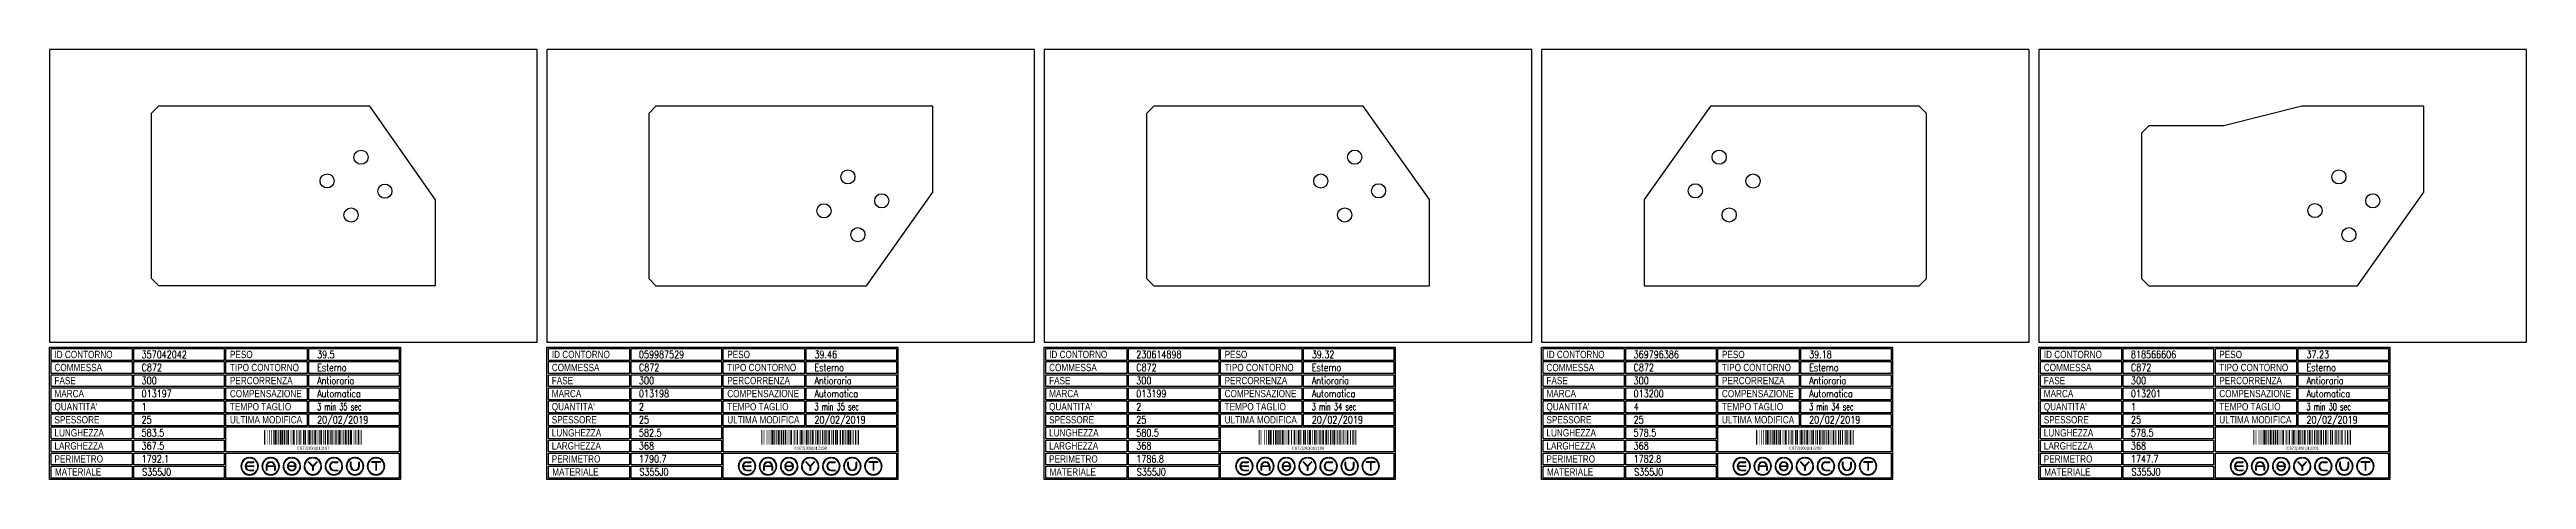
# Model space of a CAD drawing. Header units: millimetres. Extents: x 10000 to 55964, y 10000 to 31380.
# Drawn here: x 10000 to 15080, y 25894 to 26775 of the extents above; entities that cross this region are included whole.
import ezdxf
from ezdxf.enums import TextEntityAlignment as Align

# ---------------------------------------------------------------- set-up
doc = ezdxf.new("R2010")
doc.units = ezdxf.units.MM
doc.styles.add('EasyCutStyle', font='romans.shx', dxfattribs={"width": 0.8})
doc.styles.add('EasyCutStyle1', font='arial.ttf', dxfattribs={"width": 0.8})
doc.styles.get("Standard").update_dxf_attribs({"font": 'arial.ttf'})

# ---------------------------------------------------------------- blocks, each defined once
blk = doc.blocks.new('BlockShape01')
at = {"color": 253}
blk.add_lwpolyline([(0, 0), (720, 0), (720, -271), (0, -271)], close=True, dxfattribs=at)
at = {"color": 2}
for points in [[(3, -2.9), (169.3, -2.9), (169.3, -27.3), (3, -27.3)], [(3, -2.9), (169.3, -2.9), (169.3, -27.3), (3, -27.3)], [(3, -29.6), (169.3, -29.6), (169.3, -54), (3, -54)], [(361.9, -2.9), (528.3, -2.9), (528.3, -27.3), (361.9, -27.3)], [(361.9, -29.6), (528.3, -29.6), (528.3, -54), (361.9, -54)], [(3, -56.4), (169.3, -56.4), (169.3, -80.8), (3, -80.8)], [(3, -83.1), (169.3, -83.1), (169.3, -107.6), (3, -107.6)], [(361.9, -56.4), (528.3, -56.4), (528.3, -80.8), (361.9, -80.8)], [(361.9, -83.1), (528.3, -83.1), (528.3, -107.6), (361.9, -107.6)], [(3, -109.9), (169.3, -109.9), (169.3, -134.3), (3, -134.3)], [(3, -136.7), (169.3, -136.7), (169.3, -161.1), (3, -161.1)], [(361.9, -109.9), (528.3, -109.9), (528.3, -134.3), (361.9, -134.3)], [(361.9, -136.7), (528.3, -136.7), (528.3, -161.1), (361.9, -161.1)], [(3, -163.4), (169.3, -163.4), (169.3, -187.9), (3, -187.9)], [(3, -190.2), (169.3, -190.2), (169.3, -214.6), (3, -214.6)], [(3, -217), (169.3, -217), (169.3, -241.4), (3, -241.4)], [(3, -243.7), (169.3, -243.7), (169.3, -268.1), (3, -268.1)]]:
    blk.add_lwpolyline(points, close=True, dxfattribs=at)
at = {"color": 1}
for points in [[(172.7, -2.9), (358.1, -2.9), (358.1, -27.3), (172.7, -27.3)], [(172.7, -29.6), (358.1, -29.6), (358.1, -54), (172.7, -54)], [(531.6, -2.9), (717, -2.9), (717, -27.3), (531.6, -27.3)], [(531.6, -29.6), (717, -29.6), (717, -54), (531.6, -54)], [(172.7, -56.4), (358.1, -56.4), (358.1, -80.8), (172.7, -80.8)], [(172.7, -83.1), (358.1, -83.1), (358.1, -107.6), (172.7, -107.6)], [(531.6, -56.4), (717, -56.4), (717, -80.8), (531.6, -80.8)], [(531.6, -83.1), (717, -83.1), (717, -107.6), (531.6, -107.6)], [(172.7, -109.9), (358.1, -109.9), (358.1, -134.3), (172.7, -134.3)], [(172.7, -136.7), (358.1, -136.7), (358.1, -161.1), (172.7, -161.1)], [(531.6, -109.9), (717, -109.9), (717, -134.3), (531.6, -134.3)], [(531.6, -136.7), (717, -136.7), (717, -161.1), (531.6, -161.1)], [(172.7, -163.4), (358.1, -163.4), (358.1, -187.9), (172.7, -187.9)], [(172.7, -190.2), (358.1, -190.2), (358.1, -214.6), (172.7, -214.6)], [(361.9, -163.4), (717, -163.4), (717, -214.6), (361.9, -214.6)], [(172.7, -217), (358.1, -217), (358.1, -241.4), (172.7, -241.4)], [(172.7, -243.7), (358.1, -243.7), (358.1, -268.1), (172.7, -268.1)], [(361.9, -217), (717, -217), (717, -268.1), (361.9, -268.1)]]:
    blk.add_lwpolyline(points, close=True, dxfattribs=at)
at = {"color": 161, "style": 'EasyCutStyle1', "width": 0.8}
for s, p in [('COMMESSA', (10.1, -49.1)), ('ID CONTORNO', (10.1, -22.4)), ('TIPO CONTORNO', (370, -49.1)), ('PESO', (370, -22.4)), ('FASE', (10.1, -75.9)), ('MARCA', (10.1, -102.6)), ('COMPENSAZIONE', (370, -102.6)), ('PERCORRENZA', (370, -75.9)), ("QUANTITA'", (10.1, -129.4)), ('SPESSORE', (10.1, -156.2)), ('TEMPO TAGLIO', (370, -129.4)), ('ULTIMA MODIFICA', (370, -156.2)), ('LUNGHEZZA', (10.1, -182.9)), ('LARGHEZZA', (10.1, -209.7)), ('PERIMETRO', (10.1, -236.5)), ('MATERIALE', (11, -263.2))]:
    blk.add_text(s, height=15, dxfattribs=at).set_placement(p)
at = {"style": 'EasyCutStyle'}
for tag, p, width in [('ORDERSHAPE', (188.9, -49.1), 0.8), ('IDSHAPE', (188.9, -22.4), 0.8), ('TYPESHAPE', (548.8, -49.1), 0.8), ('WEIGTHSHAPE', (548.8, -22.4), 0.8), ('PHASESHAPE', (188.9, -75.9), 0.8), ('MKSHAPE', (188.9, -102.6), 0.8), ('JOUSHAPE', (548.8, -75.9), 0.8), ('COMPSHAPE', (548.8, -102.6), 0.8), ('TKSHAPE', (188.9, -156.2), 0.8), ('QTASHAPE', (188.9, -129.4), 0.8), ('TIMECUTSHAPE', (548.8, -129.4), 0.65), ('LASTMODIFYSHAPE', (548.8, -156.2), 0.8), ('LENGTHSHAPE', (188.9, -182.9), 0.8), ('HEIGHTSHAPE', (188.9, -209.7), 0.8), ('PERIMETERSHAPE', (188.9, -236.5), 0.8), ('MATSHAPE', (189.8, -263.2), 0.8)]:
    blk.add_attdef(tag, p, '', height=15, dxfattribs=dict(at, width=width))
blk = doc.blocks.new('Logo')
for color, points in [(140, [(-144.9, -7.2, -1), (-145.9, -7.6, -0.520567), (-131.2, 17.9, -1), (-131.1, 16.9, 0.520567)]), (256, [(-121.7, 0.5), (-137.5, 0.5, -0.394366), (-129.6, 7.9), (-121.7, 7.9, 1), (-121.7, 9), (-129.6, 9, 1), (-129.6, -9), (-121.7, -9, 1), (-121.7, -7.9), (-129.6, -7.9, -0.394366), (-137.5, -0.5), (-121.7, -0.5, 1)]), (140, [(-114.3, -7.2, 1), (-113.3, -7.6, 0.520567), (-128, 17.9, 0.916853), (-128.2, 16.9, 0.043377), (-128.1, 16.9, -0.520567)]), (140, [(-101.7, -7.2, -1), (-102.7, -7.6, -0.520567), (-88, 17.9, -1), (-87.9, 16.9, 0.520567)]), (140, [(-71.1, -7.2, 1), (-70.1, -7.6, 0.520567), (-84.8, 17.9, 1), (-84.9, 16.9, -0.520567)]), (140, [(-58.5, -7.2, -1), (-59.5, -7.6, -0.520567), (-44.8, 17.9, -1), (-44.7, 16.9, 0.520567)]), (256, [(-36.6, -0.5, -0.486114), (-35.5, -1.9, -0.776377), (-50.9, -2, 1), (-51.9, -2.3, 0.776377), (-34.5, -2.1, 0.486114), (-36.6, 0.5), (-49.8, 0.5, -0.486114), (-50.9, 1.9, -0.776377), (-35.5, 2, 1), (-34.5, 2.3, 0.776377), (-51.9, 2.1, 0.486114), (-49.8, -0.5)]), (140, [(-27.9, -7.2, 1), (-26.9, -7.6, 0.520567), (-41.6, 17.9, 1), (-41.7, 16.9, -0.520567)]), (140, [(-15.3, -7.2, -1), (-16.3, -7.6, -0.520567), (-1.6, 17.9, -1), (-1.5, 16.9, 0.520567)]), (256, [(0, 0.8), (-8.1, 8.8, 1), (-8.8, 8.1), (-0.5, -0.2), (-0.5, -7.9, 1), (0.5, -7.9), (0.5, -0.2), (8.8, 8.1, 1), (8.1, 8.8)]), (140, [(15.3, -7.2, 1), (16.3, -7.6, 0.520567), (1.6, 17.9, 1), (1.5, 16.9, -0.520567)]), (140, [(27.9, -7.2, -1), (26.9, -7.6, -0.520567), (41.6, 17.9, -1), (41.7, 16.9, 0.520567)]), (256, [(43.2, -9), (51.1, -9, 1), (51.1, -7.9), (43.2, -7.9, -1), (43.2, 7.9), (51.1, 7.9, 1), (51.1, 9), (43.2, 9, 1)]), (140, [(58.5, -7.2, 1), (59.5, -7.6, 0.520567), (44.8, 17.9, 1), (44.7, 16.9, -0.520567)]), (140, [(71.1, -7.2, -1), (70.1, -7.6, -0.520567), (84.8, 17.9, -1), (84.9, 16.9, 0.520567)]), (256, [(78.5, 0), (78.5, 7.9, 1), (77.4, 7.9), (77.4, 0, 1), (95.4, 0), (95.4, 7.9, 1), (94.3, 7.9), (94.3, 0, -1)]), (140, [(101.7, -7.2, 1), (102.7, -7.6, 0.520567), (88, 17.9, 1), (87.9, 16.9, -0.520567)]), (140, [(114.3, -7.2, -1), (113.3, -7.6, -0.520567), (128, 17.9, -1), (128.1, 16.9, 0.520567)]), (256, [(121.1, 9, 1), (121.1, 7.9), (129.1, 7.9), (129.1, -7.9, 1), (130.1, -7.9), (130.1, 7.9), (138.1, 7.9, 1), (138.1, 9)]), (140, [(144.9, -7.2, 1), (145.9, -7.6, 0.520567), (131.2, 17.9, 1), (131.1, 16.9, -0.520567)]), (140, [(-114.9, -10.3, 1), (-115.7, -9.7, -0.520567), (-143.5, -9.7, 1), (-144.3, -10.3, 0.520567)]), (140, [(-71.7, -10.3, 1), (-72.5, -9.7, -0.520567), (-100.3, -9.7, 1), (-101.1, -10.3, 0.520567)]), (140, [(-28.5, -10.3, 1), (-29.3, -9.7, -0.520567), (-57.1, -9.7, 1), (-57.9, -10.3, 0.520567)]), (140, [(14.7, -10.3, 1), (13.9, -9.7, -0.520567), (-13.9, -9.7, 1), (-14.7, -10.3, 0.520567)]), (140, [(57.9, -10.3, 1), (57.1, -9.7, -0.520567), (29.3, -9.7, 1), (28.5, -10.3, 0.520567)]), (140, [(101.1, -10.3, 1), (100.3, -9.7, -0.520567), (72.5, -9.7, 1), (71.7, -10.3, 0.520567)]), (140, [(144.3, -10.3, 1), (143.5, -9.7, -0.520567), (115.7, -9.7, 1), (114.9, -10.3, 0.520567)])]:
    blk.add_hatch(color=color).paths.add_polyline_path(points)
h = blk.add_hatch(color=256)
h.paths.add_polyline_path([(-78.5, -0.5), (-78.5, -7.9, 1), (-77.4, -7.9), (-77.4, 0, 1), (-95.4, 0), (-95.4, -7.9, 1), (-94.3, -7.9), (-94.3, -0.5)])
h.paths.add_polyline_path([(-94.3, 0.5, -0.933992), (-78.5, 0.5)], flags=16)
for p, q in [((-121.7, 0.5), (-137.5, 0.5)), ((-129.6, 9), (-121.7, 9)), ((-129.6, 7.9), (-121.7, 7.9)), ((-95.4, 0), (-95.4, -7.9)), ((-78.5, 0.5), (-94.3, 0.5)), ((-77.4, 0), (-77.4, -7.9)), ((-36.6, 0.5), (-49.8, 0.5)), ((-0.5, -0.2), (-8.8, 8.1)), ((0, 0.8), (-8.1, 8.8)), ((0, 0.8), (8.1, 8.8)), ((0.5, -0.2), (8.8, 8.1)), ((43.2, 9), (51.1, 9)), ((43.2, 7.9), (51.1, 7.9)), ((77.4, 0), (77.4, 7.9)), ((78.5, 0), (78.5, 7.9)), ((94.3, 0), (94.3, 7.9)), ((95.4, 0), (95.4, 7.9)), ((138.1, 9), (121.1, 9)), ((129.1, 7.9), (121.1, 7.9)), ((129.1, 7.9), (129.1, -7.9)), ((130.1, 7.9), (130.1, -7.9)), ((138.1, 7.9), (130.1, 7.9)), ((-121.7, -0.5), (-137.5, -0.5)), ((-129.6, -7.9), (-121.7, -7.9)), ((-129.6, -9), (-121.7, -9)), ((-94.3, -0.5), (-94.3, -7.9)), ((-78.5, -0.5), (-94.3, -0.5)), ((-78.5, -0.5), (-78.5, -7.9)), ((-36.6, -0.5), (-49.8, -0.5)), ((-0.5, -0.2), (-0.5, -7.9)), ((0.5, -0.2), (0.5, -7.9)), ((43.2, -7.9), (51.1, -7.9)), ((43.2, -9), (51.1, -9))]:
    blk.add_line(p, q)
at = {"color": 140}
for centre, radius, start, end in [((-129.6, 0), 18, 95, 205), ((-129.6, 0), 16.9, 95, 205), ((-131.1, 17.4), 0.54, 275, 95), ((-128.1, 17.4), 0.54, 85, 265), ((-129.6, 0), 16.9, 335, 85), ((-129.6, 0), 18, 335, 85), ((-86.4, 0), 18, 95, 205), ((-86.4, 0), 16.9, 95, 205), ((-87.9, 17.4), 0.54, 275, 95), ((-84.9, 17.4), 0.54, 85, 265), ((-86.4, 0), 16.9, 335, 85), ((-86.4, 0), 18, 335, 85), ((-43.2, 0), 18, 95, 205), ((-43.2, 0), 16.9, 95, 205), ((-44.7, 17.4), 0.54, 275, 95), ((-41.7, 17.4), 0.54, 85, 265), ((-43.2, 0), 16.9, 335, 85), ((-43.2, 0), 18, 335, 85), ((0, 0), 18, 95, 205), ((0, 0), 16.9, 95, 205), ((-1.5, 17.4), 0.54, 275, 95), ((1.5, 17.4), 0.54, 85, 265), ((0, 0), 16.9, 335, 85), ((0, 0), 18, 335, 85), ((43.2, 0), 18, 95, 205), ((43.2, 0), 16.9, 95, 205), ((41.7, 17.4), 0.54, 275, 95), ((44.7, 17.4), 0.54, 85, 265), ((43.2, 0), 16.9, 335, 85), ((43.2, 0), 18, 335, 85), ((86.4, 0), 18, 95, 205), ((86.4, 0), 16.9, 95, 205), ((84.9, 17.4), 0.54, 275, 95), ((87.9, 17.4), 0.54, 85, 265), ((86.4, 0), 16.9, 335, 85), ((86.4, 0), 18, 335, 85), ((129.6, 0), 18, 95, 205), ((129.6, 0), 16.9, 95, 205), ((128.1, 17.4), 0.54, 275, 95), ((131.1, 17.4), 0.54, 85, 265), ((129.6, 0), 16.9, 335, 85), ((129.6, 0), 18, 335, 85), ((-145.4, -7.4), 0.54, 205, 25), ((-143.9, -10), 0.54, 35, 215), ((-129.6, 0), 18, 215, 325), ((-129.6, 0), 16.9, 215, 325), ((-115.3, -10), 0.54, 325, 145), ((-113.8, -7.4), 0.54, 155, 335), ((-102.2, -7.4), 0.54, 205, 25), ((-100.7, -10), 0.54, 35, 215), ((-86.4, 0), 18, 215, 325), ((-86.4, 0), 16.9, 215, 325), ((-72.1, -10), 0.54, 325, 145), ((-70.6, -7.4), 0.54, 155, 335), ((-59, -7.4), 0.54, 205, 25), ((-57.5, -10), 0.54, 35, 215), ((-43.2, 0), 18, 215, 325), ((-43.2, 0), 16.9, 215, 325), ((-28.9, -10), 0.54, 325, 145), ((-27.4, -7.4), 0.54, 155, 335), ((-15.8, -7.4), 0.54, 205, 25), ((-14.3, -10), 0.54, 35, 215), ((0, 0), 18, 215, 325), ((0, 0), 16.9, 215, 325), ((14.3, -10), 0.54, 325, 145), ((15.8, -7.4), 0.54, 155, 335), ((27.4, -7.4), 0.54, 205, 25), ((28.9, -10), 0.54, 35, 215), ((43.2, 0), 18, 215, 325), ((43.2, 0), 16.9, 215, 325), ((57.5, -10), 0.54, 325, 145), ((59, -7.4), 0.54, 155, 335), ((70.6, -7.4), 0.54, 205, 25), ((72.1, -10), 0.54, 35, 215), ((86.4, 0), 18, 215, 325), ((86.4, 0), 16.9, 215, 325), ((100.7, -10), 0.54, 325, 145), ((102.2, -7.4), 0.54, 155, 335), ((113.8, -7.4), 0.54, 205, 25), ((115.3, -10), 0.54, 35, 215), ((129.6, 0), 18, 215, 325), ((129.6, 0), 16.9, 215, 325), ((143.9, -10), 0.54, 325, 145), ((145.4, -7.4), 0.54, 155, 335)]:
    blk.add_arc(centre, radius, start, end, dxfattribs=at)
for centre, radius, start, end in [((-129.6, 0), 9, 90, 270), ((-129.6, 0), 7.92, 90, 176.0904), ((-121.7, 8.5), 0.54, 270, 90), ((-121.7, 0), 0.54, 270, 90), ((-86.4, 0), 9, 0, 180), ((-86.4, 0), 7.92, 3.9096, 176.0904), ((-49.8, 1.6), 2.16, 166.2998, 270), ((-43.2, 0), 9, 15, 166.2998), ((-43.2, 0), 7.92, 15, 166.2998), ((-49.8, 1.6), 1.08, 166.2998, 270), ((-36.6, -1.6), 2.16, 346.2998, 90), ((-35, 2.2), 0.54, 195, 15), ((-8.5, 8.5), 0.54, 45, 225), ((8.5, 8.5), 0.54, 315, 135), ((43.2, 0), 9, 90, 270), ((43.2, 0), 7.92, 90, 270), ((51.1, 8.5), 0.54, 270, 90), ((77.9, 7.9), 0.54, 0, 180), ((86.4, 0), 9, 180, 0), ((86.4, 0), 7.92, 180, 0), ((94.9, 7.9), 0.54, 0, 180), ((121.1, 8.5), 0.54, 90, 270), ((138.1, 8.5), 0.54, 270, 90), ((-129.6, 0), 7.92, 183.9096, 270), ((-121.7, -8.5), 0.54, 270, 90), ((-94.9, -7.9), 0.54, 180, 0), ((-77.9, -7.9), 0.54, 180, 0), ((-51.4, -2.2), 0.54, 15, 195), ((-43.2, 0), 9, 195, 346.2998), ((-43.2, 0), 7.92, 195, 346.2998), ((-36.6, -1.6), 1.08, 346.2998, 90), ((0, -7.9), 0.54, 180, 0), ((51.1, -8.5), 0.54, 270, 90), ((129.6, -7.9), 0.54, 180, 0)]:
    blk.add_arc(centre, radius, start, end)
blk = doc.blocks.new('357042042_128', base_point=(331.75, -336.25))
at = {"linetype": 'Continuous'}
for points, const_width in [([(355.25, -336.25), (355.25, -306.25)], 3), ([(366.25, -336.25), (366.25, -306.25)], 3), ([(373.25, -336.25), (373.25, -306.25)], 3), ([(381.25, -336.25), (381.25, -306.25)], 3), ([(392.75, -336.25), (392.75, -306.25)], 4), ([(405.25, -336.25), (405.25, -306.25)], 3), ([(413.25, -336.25), (413.25, -306.25)], 3), ([(424.25, -336.25), (424.25, -306.25)], 3), ([(436.75, -336.25), (436.75, -306.25)], 4), ([(446.25, -336.25), (446.25, -306.25)], 3), ([(457.25, -336.25), (457.25, -306.25)], 3), ([(471.25, -336.25), (471.25, -306.25)], 3), ([(479.25, -336.25), (479.25, -306.25)], 3), ([(487.25, -336.25), (487.25, -306.25)], 3), ([(498.25, -336.25), (498.25, -306.25)], 3), ([(505.25, -336.25), (505.25, -306.25)], 3), ([(509.75, -336.25), (509.75, -306.25)], 4), ([(525.25, -336.25), (525.25, -306.25)], 3), ([(332.75, -336.25), (332.75, -306.25)], 2), ([(335.25, -336.25), (335.25, -306.25)], 1), ([(338.25, -336.25), (338.25, -306.25)], 1), ([(343.25, -336.25), (343.25, -306.25)], 1), ([(347.25, -336.25), (347.25, -306.25)], 1), ([(351.75, -336.25), (351.75, -306.25)], 2), ([(358.25, -336.25), (358.25, -306.25)], 1), ([(361.75, -336.25), (361.75, -306.25)], 2), ([(369.75, -336.25), (369.75, -306.25)], 2), ([(376.75, -336.25), (376.75, -306.25)], 2), ([(385.25, -336.25), (385.25, -306.25)], 1), ([(387.25, -336.25), (387.25, -306.25)], 1), ([(389.25, -336.25), (389.25, -306.25)], 1), ([(398.75, -336.25), (398.75, -306.25)], 2), ([(402.25, -336.25), (402.25, -306.25)], 1), ([(409.25, -336.25), (409.25, -306.25)], 1), ([(416.75, -336.25), (416.75, -306.25)], 2), ([(420.25, -336.25), (420.25, -306.25)], 1), ([(427.75, -336.25), (427.75, -306.25)], 2), ([(431.25, -336.25), (431.25, -306.25)], 1), ([(433.25, -336.25), (433.25, -306.25)], 1), ([(442.25, -336.25), (442.25, -306.25)], 1), ([(449.75, -336.25), (449.75, -306.25)], 2), ([(453.25, -336.25), (453.25, -306.25)], 1), ([(461.75, -336.25), (461.75, -306.25)], 2), ([(464.75, -336.25), (464.75, -306.25)], 2), ([(468.25, -336.25), (468.25, -306.25)], 1), ([(475.25, -336.25), (475.25, -306.25)], 1), ([(483.75, -336.25), (483.75, -306.25)], 2), ([(491.25, -336.25), (491.25, -306.25)], 1), ([(493.75, -336.25), (493.75, -306.25)], 2), ([(501.75, -336.25), (501.75, -306.25)], 2), ([(515.25, -336.25), (515.25, -306.25)], 1), ([(517.25, -336.25), (517.25, -306.25)], 1), ([(519.75, -336.25), (519.75, -306.25)], 2), ([(528.25, -336.25), (528.25, -306.25)], 1), ([(530.75, -336.25), (530.75, -306.25)], 2)]:
    blk.add_lwpolyline(points, dxfattribs=dict(at, const_width=const_width))
blk.add_text('C872|300|013197', height=6).set_placement((432.75, -346.75), align=Align.CENTER)
blk = doc.blocks.new('059987529_128', base_point=(331.25, -336))
at = {"linetype": 'Continuous'}
for points, const_width in [([(354.75, -336), (354.75, -306)], 3), ([(365.75, -336), (365.75, -306)], 3), ([(372.75, -336), (372.75, -306)], 3), ([(380.75, -336), (380.75, -306)], 3), ([(392.25, -336), (392.25, -306)], 4), ([(404.75, -336), (404.75, -306)], 3), ([(412.75, -336), (412.75, -306)], 3), ([(423.75, -336), (423.75, -306)], 3), ([(436.25, -336), (436.25, -306)], 4), ([(445.75, -336), (445.75, -306)], 3), ([(456.75, -336), (456.75, -306)], 3), ([(470.75, -336), (470.75, -306)], 3), ([(478.75, -336), (478.75, -306)], 3), ([(486.75, -336), (486.75, -306)], 3), ([(497.75, -336), (497.75, -306)], 3), ([(509.25, -336), (509.25, -306)], 4), ([(513.75, -336), (513.75, -306)], 3), ([(524.75, -336), (524.75, -306)], 3), ([(332.25, -336), (332.25, -306)], 2), ([(334.75, -336), (334.75, -306)], 1), ([(337.75, -336), (337.75, -306)], 1), ([(342.75, -336), (342.75, -306)], 1), ([(346.75, -336), (346.75, -306)], 1), ([(351.25, -336), (351.25, -306)], 2), ([(357.75, -336), (357.75, -306)], 1), ([(361.25, -336), (361.25, -306)], 2), ([(369.25, -336), (369.25, -306)], 2), ([(376.25, -336), (376.25, -306)], 2), ([(384.75, -336), (384.75, -306)], 1), ([(386.75, -336), (386.75, -306)], 1), ([(388.75, -336), (388.75, -306)], 1), ([(398.25, -336), (398.25, -306)], 2), ([(401.75, -336), (401.75, -306)], 1), ([(408.75, -336), (408.75, -306)], 1), ([(416.25, -336), (416.25, -306)], 2), ([(419.75, -336), (419.75, -306)], 1), ([(427.25, -336), (427.25, -306)], 2), ([(430.75, -336), (430.75, -306)], 1), ([(432.75, -336), (432.75, -306)], 1), ([(441.75, -336), (441.75, -306)], 1), ([(449.25, -336), (449.25, -306)], 2), ([(452.75, -336), (452.75, -306)], 1), ([(461.25, -336), (461.25, -306)], 2), ([(464.25, -336), (464.25, -306)], 2), ([(467.75, -336), (467.75, -306)], 1), ([(474.75, -336), (474.75, -306)], 1), ([(483.25, -336), (483.25, -306)], 2), ([(490.75, -336), (490.75, -306)], 1), ([(493.25, -336), (493.25, -306)], 2), ([(500.75, -336), (500.75, -306)], 1), ([(504.25, -336), (504.25, -306)], 2), ([(516.75, -336), (516.75, -306)], 1), ([(519.25, -336), (519.25, -306)], 2), ([(527.75, -336), (527.75, -306)], 1), ([(530.25, -336), (530.25, -306)], 2)]:
    blk.add_lwpolyline(points, dxfattribs=dict(at, const_width=const_width))
blk.add_text('C872|300|013198', height=6).set_placement((432.25, -346.5), align=Align.CENTER)
blk = doc.blocks.new('230614898_128', base_point=(330.25, -336))
at = {"linetype": 'Continuous'}
for points, const_width in [([(353.75, -336), (353.75, -306)], 3), ([(364.75, -336), (364.75, -306)], 3), ([(371.75, -336), (371.75, -306)], 3), ([(379.75, -336), (379.75, -306)], 3), ([(391.25, -336), (391.25, -306)], 4), ([(403.75, -336), (403.75, -306)], 3), ([(411.75, -336), (411.75, -306)], 3), ([(422.75, -336), (422.75, -306)], 3), ([(435.25, -336), (435.25, -306)], 4), ([(444.75, -336), (444.75, -306)], 3), ([(455.75, -336), (455.75, -306)], 3), ([(469.75, -336), (469.75, -306)], 3), ([(477.75, -336), (477.75, -306)], 3), ([(485.75, -336), (485.75, -306)], 3), ([(496.75, -336), (496.75, -306)], 3), ([(512.25, -336), (512.25, -306)], 4), ([(523.75, -336), (523.75, -306)], 3), ([(331.25, -336), (331.25, -306)], 2), ([(333.75, -336), (333.75, -306)], 1), ([(336.75, -336), (336.75, -306)], 1), ([(341.75, -336), (341.75, -306)], 1), ([(345.75, -336), (345.75, -306)], 1), ([(350.25, -336), (350.25, -306)], 2), ([(356.75, -336), (356.75, -306)], 1), ([(360.25, -336), (360.25, -306)], 2), ([(368.25, -336), (368.25, -306)], 2), ([(375.25, -336), (375.25, -306)], 2), ([(383.75, -336), (383.75, -306)], 1), ([(385.75, -336), (385.75, -306)], 1), ([(387.75, -336), (387.75, -306)], 1), ([(397.25, -336), (397.25, -306)], 2), ([(400.75, -336), (400.75, -306)], 1), ([(407.75, -336), (407.75, -306)], 1), ([(415.25, -336), (415.25, -306)], 2), ([(418.75, -336), (418.75, -306)], 1), ([(426.25, -336), (426.25, -306)], 2), ([(429.75, -336), (429.75, -306)], 1), ([(431.75, -336), (431.75, -306)], 1), ([(440.75, -336), (440.75, -306)], 1), ([(448.25, -336), (448.25, -306)], 2), ([(451.75, -336), (451.75, -306)], 1), ([(460.25, -336), (460.25, -306)], 2), ([(463.25, -336), (463.25, -306)], 2), ([(466.75, -336), (466.75, -306)], 1), ([(473.75, -336), (473.75, -306)], 1), ([(482.25, -336), (482.25, -306)], 2), ([(489.75, -336), (489.75, -306)], 1), ([(492.25, -336), (492.25, -306)], 2), ([(500.75, -336), (500.75, -306)], 1), ([(503.25, -336), (503.25, -306)], 2), ([(506.75, -336), (506.75, -306)], 1), ([(508.75, -336), (508.75, -306)], 1), ([(518.25, -336), (518.25, -306)], 2), ([(526.75, -336), (526.75, -306)], 1), ([(529.25, -336), (529.25, -306)], 2)]:
    blk.add_lwpolyline(points, dxfattribs=dict(at, const_width=const_width))
blk.add_text('C872|300|013199', height=6).set_placement((431.25, -346.5), align=Align.CENTER)
blk = doc.blocks.new('369796386_128', base_point=(329.25, -336))
at = {"linetype": 'Continuous'}
for points, const_width in [([(352.75, -336), (352.75, -306)], 3), ([(363.75, -336), (363.75, -306)], 3), ([(370.75, -336), (370.75, -306)], 3), ([(378.75, -336), (378.75, -306)], 3), ([(390.25, -336), (390.25, -306)], 4), ([(402.75, -336), (402.75, -306)], 3), ([(410.75, -336), (410.75, -306)], 3), ([(421.75, -336), (421.75, -306)], 3), ([(434.25, -336), (434.25, -306)], 4), ([(443.75, -336), (443.75, -306)], 3), ([(454.75, -336), (454.75, -306)], 3), ([(468.75, -336), (468.75, -306)], 3), ([(477.75, -336), (477.75, -306)], 3), ([(487.75, -336), (487.75, -306)], 3), ([(498.75, -336), (498.75, -306)], 3), ([(513.75, -336), (513.75, -306)], 3), ([(522.75, -336), (522.75, -306)], 3), ([(330.25, -336), (330.25, -306)], 2), ([(332.75, -336), (332.75, -306)], 1), ([(335.75, -336), (335.75, -306)], 1), ([(340.75, -336), (340.75, -306)], 1), ([(344.75, -336), (344.75, -306)], 1), ([(349.25, -336), (349.25, -306)], 2), ([(355.75, -336), (355.75, -306)], 1), ([(359.25, -336), (359.25, -306)], 2), ([(367.25, -336), (367.25, -306)], 2), ([(374.25, -336), (374.25, -306)], 2), ([(382.75, -336), (382.75, -306)], 1), ([(384.75, -336), (384.75, -306)], 1), ([(386.75, -336), (386.75, -306)], 1), ([(396.25, -336), (396.25, -306)], 2), ([(399.75, -336), (399.75, -306)], 1), ([(406.75, -336), (406.75, -306)], 1), ([(414.25, -336), (414.25, -306)], 2), ([(417.75, -336), (417.75, -306)], 1), ([(425.25, -336), (425.25, -306)], 2), ([(428.75, -336), (428.75, -306)], 1), ([(430.75, -336), (430.75, -306)], 1), ([(439.75, -336), (439.75, -306)], 1), ([(447.25, -336), (447.25, -306)], 2), ([(450.75, -336), (450.75, -306)], 1), ([(459.25, -336), (459.25, -306)], 2), ([(462.25, -336), (462.25, -306)], 2), ([(465.75, -336), (465.75, -306)], 1), ([(473.25, -336), (473.25, -306)], 2), ([(481.75, -336), (481.75, -306)], 1), ([(483.75, -336), (483.75, -306)], 1), ([(491.25, -336), (491.25, -306)], 2), ([(494.75, -336), (494.75, -306)], 1), ([(502.25, -336), (502.25, -306)], 2), ([(506.25, -336), (506.25, -306)], 2), ([(510.75, -336), (510.75, -306)], 1), ([(517.25, -336), (517.25, -306)], 2), ([(525.75, -336), (525.75, -306)], 1), ([(528.25, -336), (528.25, -306)], 2)]:
    blk.add_lwpolyline(points, dxfattribs=dict(at, const_width=const_width))
blk.add_text('C872|300|013200', height=6).set_placement((430.25, -346.5), align=Align.CENTER)
blk = doc.blocks.new('818566606_128', base_point=(329.25, -336))
at = {"linetype": 'Continuous'}
for points, const_width in [([(352.75, -336), (352.75, -306)], 3), ([(363.75, -336), (363.75, -306)], 3), ([(370.75, -336), (370.75, -306)], 3), ([(378.75, -336), (378.75, -306)], 3), ([(390.25, -336), (390.25, -306)], 4), ([(402.75, -336), (402.75, -306)], 3), ([(410.75, -336), (410.75, -306)], 3), ([(421.75, -336), (421.75, -306)], 3), ([(434.25, -336), (434.25, -306)], 4), ([(443.75, -336), (443.75, -306)], 3), ([(454.75, -336), (454.75, -306)], 3), ([(468.75, -336), (468.75, -306)], 3), ([(477.75, -336), (477.75, -306)], 3), ([(487.75, -336), (487.75, -306)], 3), ([(498.75, -336), (498.75, -306)], 3), ([(522.75, -336), (522.75, -306)], 3), ([(330.25, -336), (330.25, -306)], 2), ([(332.75, -336), (332.75, -306)], 1), ([(335.75, -336), (335.75, -306)], 1), ([(340.75, -336), (340.75, -306)], 1), ([(344.75, -336), (344.75, -306)], 1), ([(349.25, -336), (349.25, -306)], 2), ([(355.75, -336), (355.75, -306)], 1), ([(359.25, -336), (359.25, -306)], 2), ([(367.25, -336), (367.25, -306)], 2), ([(374.25, -336), (374.25, -306)], 2), ([(382.75, -336), (382.75, -306)], 1), ([(384.75, -336), (384.75, -306)], 1), ([(386.75, -336), (386.75, -306)], 1), ([(396.25, -336), (396.25, -306)], 2), ([(399.75, -336), (399.75, -306)], 1), ([(406.75, -336), (406.75, -306)], 1), ([(414.25, -336), (414.25, -306)], 2), ([(417.75, -336), (417.75, -306)], 1), ([(425.25, -336), (425.25, -306)], 2), ([(428.75, -336), (428.75, -306)], 1), ([(430.75, -336), (430.75, -306)], 1), ([(439.75, -336), (439.75, -306)], 1), ([(447.25, -336), (447.25, -306)], 2), ([(450.75, -336), (450.75, -306)], 1), ([(459.25, -336), (459.25, -306)], 2), ([(462.25, -336), (462.25, -306)], 2), ([(465.75, -336), (465.75, -306)], 1), ([(473.25, -336), (473.25, -306)], 2), ([(481.75, -336), (481.75, -306)], 1), ([(483.75, -336), (483.75, -306)], 1), ([(491.25, -336), (491.25, -306)], 2), ([(494.75, -336), (494.75, -306)], 1), ([(503.25, -336), (503.25, -306)], 2), ([(505.75, -336), (505.75, -306)], 1), ([(508.75, -336), (508.75, -306)], 1), ([(511.25, -336), (511.25, -306)], 2), ([(517.25, -336), (517.25, -306)], 2), ([(525.75, -336), (525.75, -306)], 1), ([(528.25, -336), (528.25, -306)], 2)]:
    blk.add_lwpolyline(points, dxfattribs=dict(at, const_width=const_width))
blk.add_text('C872|300|013201', height=6).set_placement((430.25, -346.5), align=Align.CENTER)

msp = doc.modelspace()

# ---------------------------------------------------------------- linework, layer by layer
for p, q in [((11000, 26775), (10000, 26775)), ((10000, 26775), (10000, 26175)), ((11000, 26175), (11000, 26775)), ((12020, 26775), (11020, 26775)), ((11020, 26775), (11020, 26175)), ((12020, 26175), (12020, 26775)), ((13040, 26775), (12040, 26775)), ((12040, 26775), (12040, 26175)), ((13040, 26175), (13040, 26775)), ((14060, 26775), (13060, 26775)), ((13060, 26775), (13060, 26175)), ((14060, 26175), (14060, 26775)), ((15080, 26775), (14080, 26775)), ((14080, 26775), (14080, 26175)), ((15080, 26175), (15080, 26775)), ((10000, 26175), (11000, 26175)), ((11020, 26175), (12020, 26175)), ((12040, 26175), (13040, 26175)), ((13060, 26175), (14060, 26175)), ((14080, 26175), (15080, 26175))]:
    msp.add_line(p, q)
at = {"color": 2}
for points in [[(10223.3, 26291.3), (10791.8, 26291.3), (10791.8, 26466.8), (10656.8, 26658.8), (10223.3, 26658.8), (10208.3, 26643.8), (10208.3, 26306.3)], [(11243.8, 26291), (11675.3, 26291), (11811.3, 26483), (11811.3, 26659), (11243.8, 26659), (11228.8, 26644), (11228.8, 26306)], [(12264.8, 26291), (12830.3, 26291), (12830.3, 26467.5), (12694.3, 26659), (12264.8, 26659), (12249.8, 26644), (12249.8, 26306)], [(13270.8, 26291), (13834.3, 26291), (13849.3, 26306), (13849.3, 26644), (13834.3, 26659), (13406.8, 26659), (13270.8, 26467.5)], [(14305.8, 26291), (14733.3, 26291), (14869.3, 26482.5), (14869.3, 26659), (14619.3, 26659), (14459.3, 26619), (14305.8, 26619), (14290.8, 26604), (14290.8, 26306)]]:
    msp.add_lwpolyline(points, close=True, dxfattribs=at)
at = {"color": 4}
for centre in [(10638.8, 26554.3), (12676.8, 26554.5), (13424.3, 26554.5), (10569.3, 26505.8), (11637.3, 26514), (12607.3, 26505.5), (13493.8, 26505.5), (14695.3, 26514), (10687.8, 26484.8), (11706.8, 26465), (12725.8, 26485.5), (13375.3, 26485.5), (14764.8, 26465), (10618.3, 26435.8), (11588.3, 26444.5), (12656.3, 26436), (13444.8, 26436), (14646.3, 26445), (11657.8, 26395.5), (14715.8, 26395.5)]:
    msp.add_circle(centre, 14.5, dxfattribs=at)

# ---------------------------------------------------------------- block references
for p, values in [((10000, 26165), {'IDSHAPE': '357042042', 'ORDERSHAPE': 'C872', 'PHASESHAPE': '300', 'MKSHAPE': '013197', 'TKSHAPE': '25', 'LENGTHSHAPE': '583.5', 'HEIGHTSHAPE': '367.5', 'MATSHAPE': 'S355J0', 'LASTMODIFYSHAPE': '20/02/2019', 'PERIMETERSHAPE': '1792.1', 'WEIGTHSHAPE': '39.5', 'TYPESHAPE': 'Esterno', 'JOUSHAPE': 'Antioraria', 'COMPSHAPE': 'Automatica', 'TIMECUTSHAPE': '3 min 35 sec', 'QTASHAPE': '1'}), ((11020, 26165), {'IDSHAPE': '059987529', 'ORDERSHAPE': 'C872', 'PHASESHAPE': '300', 'MKSHAPE': '013198', 'TKSHAPE': '25', 'LENGTHSHAPE': '582.5', 'HEIGHTSHAPE': '368', 'MATSHAPE': 'S355J0', 'LASTMODIFYSHAPE': '20/02/2019', 'PERIMETERSHAPE': '1790.7', 'WEIGTHSHAPE': '39.46', 'TYPESHAPE': 'Esterno', 'JOUSHAPE': 'Antioraria', 'COMPSHAPE': 'Automatica', 'TIMECUTSHAPE': '3 min 35 sec', 'QTASHAPE': '2'}), ((12040, 26165), {'IDSHAPE': '230614898', 'ORDERSHAPE': 'C872', 'PHASESHAPE': '300', 'MKSHAPE': '013199', 'TKSHAPE': '25', 'LENGTHSHAPE': '580.5', 'HEIGHTSHAPE': '368', 'MATSHAPE': 'S355J0', 'LASTMODIFYSHAPE': '20/02/2019', 'PERIMETERSHAPE': '1786.8', 'WEIGTHSHAPE': '39.32', 'TYPESHAPE': 'Esterno', 'JOUSHAPE': 'Antioraria', 'COMPSHAPE': 'Automatica', 'TIMECUTSHAPE': '3 min 34 sec', 'QTASHAPE': '2'}), ((13060, 26165), {'IDSHAPE': '369796386', 'ORDERSHAPE': 'C872', 'PHASESHAPE': '300', 'MKSHAPE': '013200', 'TKSHAPE': '25', 'LENGTHSHAPE': '578.5', 'HEIGHTSHAPE': '368', 'MATSHAPE': 'S355J0', 'LASTMODIFYSHAPE': '20/02/2019', 'PERIMETERSHAPE': '1782.8', 'WEIGTHSHAPE': '39.18', 'TYPESHAPE': 'Esterno', 'JOUSHAPE': 'Antioraria', 'COMPSHAPE': 'Automatica', 'TIMECUTSHAPE': '3 min 34 sec', 'QTASHAPE': '4'}), ((14080, 26165), {'IDSHAPE': '818566606', 'ORDERSHAPE': 'C872', 'PHASESHAPE': '300', 'MKSHAPE': '013201', 'TKSHAPE': '25', 'LENGTHSHAPE': '578.5', 'HEIGHTSHAPE': '368', 'MATSHAPE': 'S355J0', 'LASTMODIFYSHAPE': '20/02/2019', 'PERIMETERSHAPE': '1747.7', 'WEIGTHSHAPE': '37.23', 'TYPESHAPE': 'Esterno', 'JOUSHAPE': 'Antioraria', 'COMPSHAPE': 'Automatica', 'TIMECUTSHAPE': '3 min 30 sec', 'QTASHAPE': '1'})]:
    msp.add_blockref('BlockShape01', p).add_auto_attribs(values)
for name, p in [('357042042_128', (10440, 25965.5)), ('059987529_128', (11460, 25965.5)), ('230614898_128', (12480, 25965.5)), ('369796386_128', (13500, 25965.5)), ('818566606_128', (14520, 25965.5)), ('Logo', (10540, 25921)), ('Logo', (11560, 25921)), ('Logo', (12580, 25921)), ('Logo', (13600, 25921)), ('Logo', (14620, 25921))]:
    msp.add_blockref(name, p)

doc.saveas('drawing.dxf')
